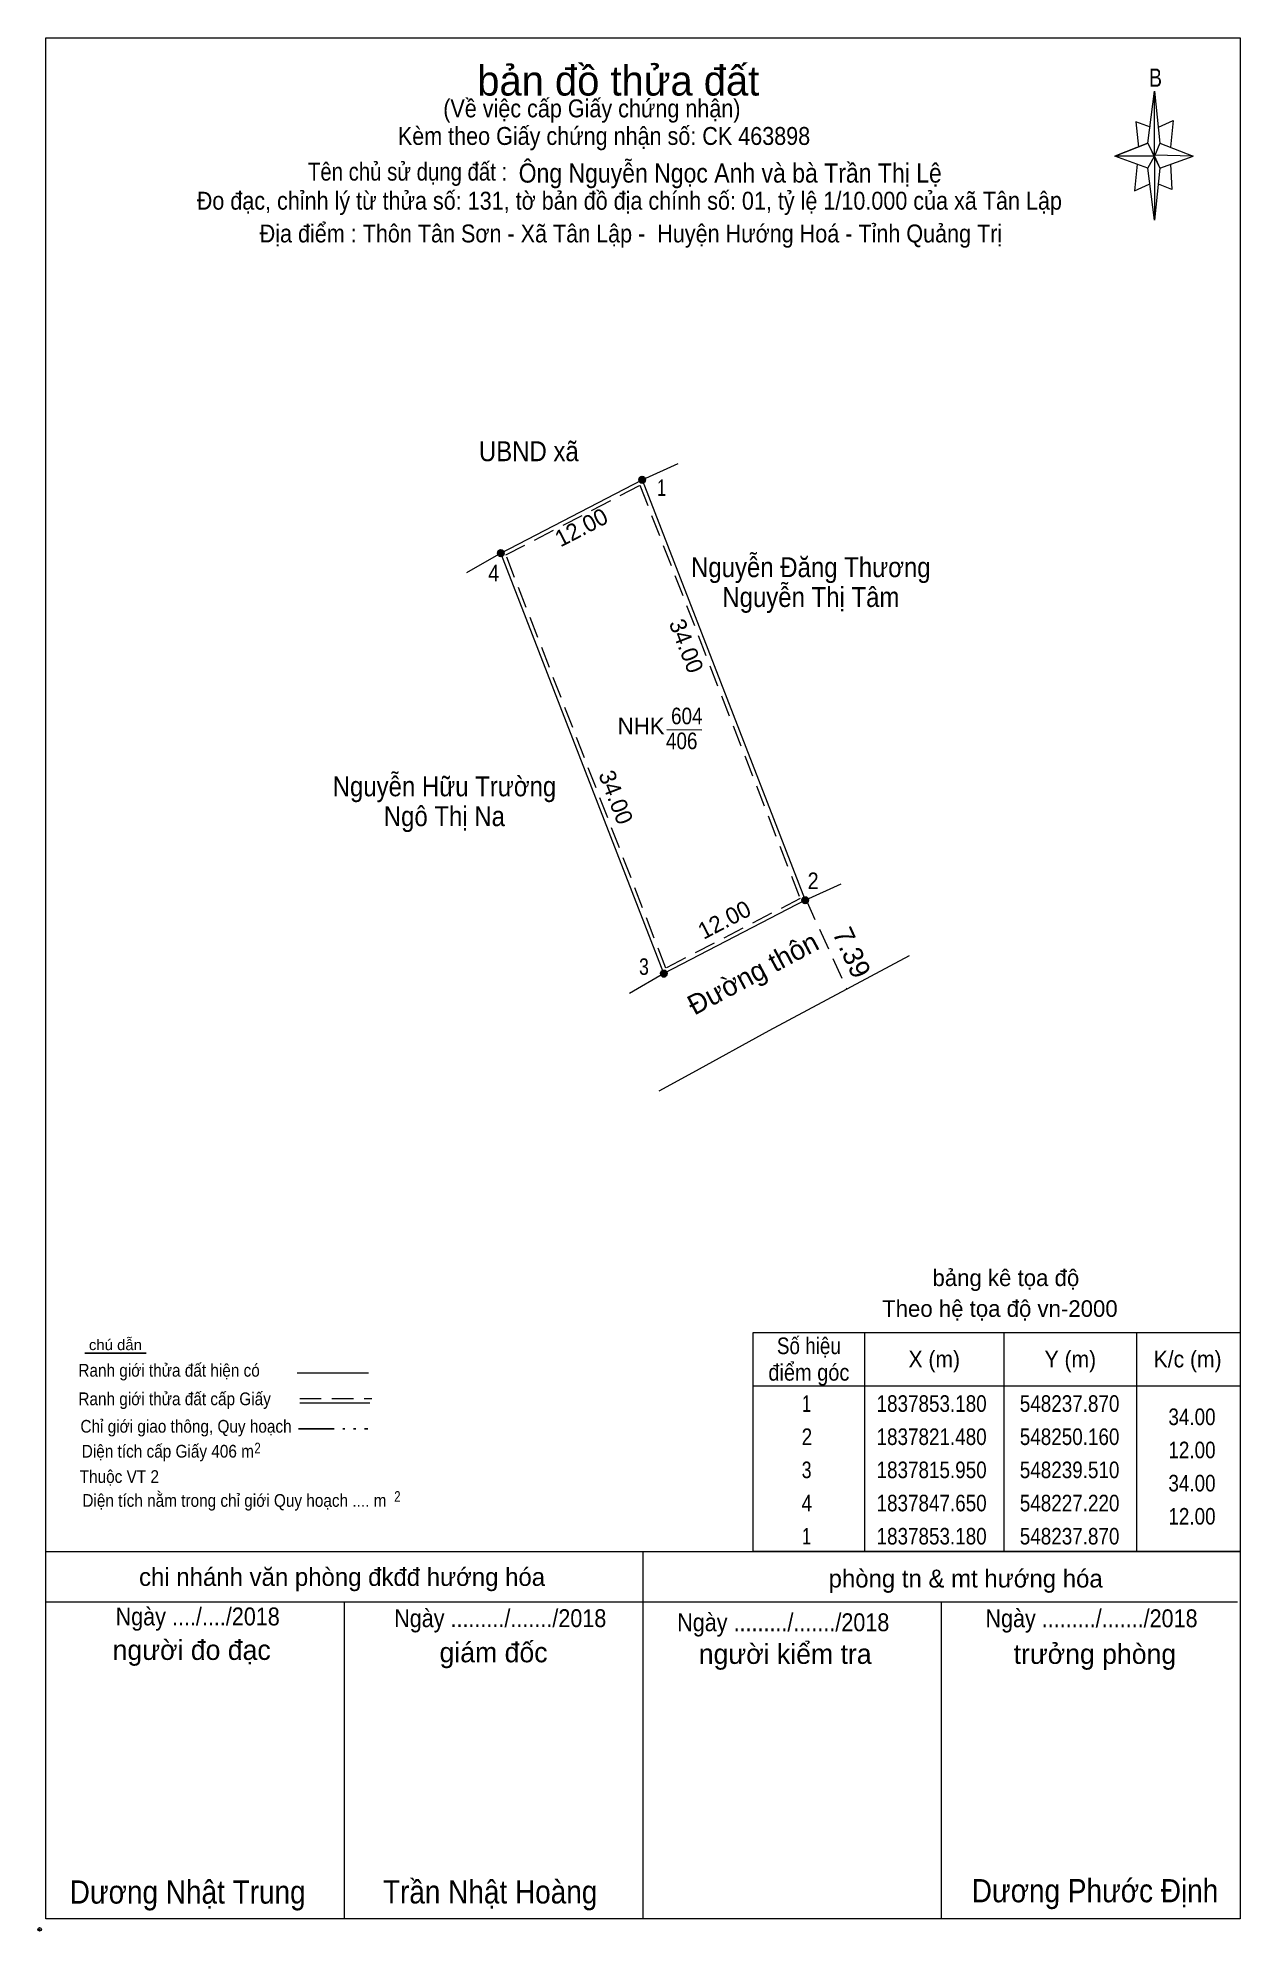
# Model space of a CAD drawing. Header units: metres. Extents: x 548169 to 548817, y 1837776 to 1837921.
# Drawn here: x 548322.6 to 548413.2, y 1837777.9 to 1837920.6 of the extents above; entities that cross this region are included whole.
import ezdxf
from ezdxf.enums import TextEntityAlignment as Align

# ---------------------------------------------------------------- set-up
doc = ezdxf.new("R2010")
doc.units = ezdxf.units.M
doc.header["$LTSCALE"] = 0.54
doc.header["$PDMODE"] = 32
doc.header["$PDSIZE"] = 0.27
doc.linetypes.add('DASH_DOUBLE_DOT', pattern=[9.2, 5, -1.2, 0.3, -1.2, 0.3, -1.2])
doc.linetypes.add('MEDIUM_DASHED', pattern=[4.5, 3, -1.5])
for name, color, linetype, lineweight in [('1', 7, 'Continuous', 13), ('10', 7, 'Continuous', 13), ('11', 7, 'Continuous', 25), ('27', 7, 'Continuous', 13), ('4', 7, 'Continuous', 13), ('63', 7, 'Continuous', 13)]:
    doc.layers.add(name, color=color, linetype=linetype, lineweight=lineweight)
doc.layers.add('36', color=7, linetype='Continuous')
doc.layers.add('9', color=7, linetype='Continuous')

msp = doc.modelspace()

# ---------------------------------------------------------------- texts
at = {"layer": '1', "width": 0.85}
for s, p in [('604', (548371.48, 1837868.91)), ('406', (548371.095, 1837867.03))]:
    msp.add_text(s, height=1.25, dxfattribs=at).set_placement(p, align=Align.CENTER)
at = {"layer": '1'}
msp.add_text('NHK', height=1.25, dxfattribs=at).set_placement((548368.035, 1837868.16), align=Align.CENTER)
at = {"layer": '10'}
for s, rotation, p in [('Đường thôn', 28.039, (548372.05, 1837846.94)), ('7.39', 294.408, (548382.43, 1837853.17))]:
    msp.add_text(s, height=1.5, rotation=rotation, dxfattribs=at).set_placement(p)
at = {"layer": '36', "width": 0.9}
for s, p in [('UBND xã', (548359.575, 1837888.74)), ('Nguyễn Đăng Thương', (548380.825, 1837880)), ('Nguyễn Thị Tâm', (548380.83, 1837877.75)), ('Nguyễn Hữu Trường', (548353.215, 1837863.48)), ('Ngô Thị Na', (548353.21, 1837861.23))]:
    msp.add_text(s, height=1.5, dxfattribs=at).set_placement(p, align=Align.CENTER)
at = {"layer": '4'}
for s, height, p in [('bản đồ thửa đất', 2.25, (548366.315, 1837916.3)), ('bảng kê tọa độ', 1.25, (548395.525, 1837826.56)), ('Theo hệ tọa độ vn-2000', 1.25, (548395.075, 1837824.24)), ('chi nhánh văn phòng đkđđ hướng hóa', 1.35, (548345.5, 1837803.96)), ('phòng tn & mt hướng hóa', 1.35, (548392.495, 1837803.84)), ('người đo đạc', 1.5, (548334.165, 1837798.38)), ('giám đốc', 1.5, (548356.915, 1837798.2)), ('người kiểm tra', 1.5, (548378.895, 1837798.08)), ('trưởng phòng', 1.5, (548402.235, 1837798.08))]:
    msp.add_text(s, height=height, dxfattribs=at).set_placement(p, align=Align.CENTER)
for s, height, width, p in [('B', 1.378, 0.8, (548406.8, 1837916.96)), ('(Về việc cấp Giấy chứng nhận)', 1.35, 0.9, (548364.325, 1837914.66)), ('Kèm theo Giấy chứng nhận số: CK 463898', 1.35, 0.9, (548365.24, 1837912.58)), ('Tên chủ sử dụng đất :', 1.35, 0.85, (548350.435, 1837909.89)), ('Đo đạc, chỉnh lý từ thửa số: 131, tờ bản đồ địa chính số: 01, tỷ lệ 1/10.000 của xã Tân Lập', 1.35, 0.9, (548367.15, 1837907.7)), ('Địa điểm : Thôn Tân Sơn - Xã Tân Lập -  Huyện Hướng Hoá - Tỉnh Quảng Trị ', 1.35, 0.9, (548367.495, 1837905.23)), ('chú dẫn', 0.7999, 1.05, (548328.42, 1837821.73)), ('Ranh giới thửa đất hiện có ', 0.96, 0.9, (548332.625, 1837819.73)), ('Ranh giới thửa đất cấp Giấy', 0.96, 0.9, (548332.88, 1837817.58)), ('Chỉ giới giao thông, Quy hoạch', 0.96, 0.9, (548333.74, 1837815.51)), ('Diện tích cấp Giấy 406 m', 0.96, 0.9, (548332.37, 1837813.63)), ('2', 0.8, 0.8, (548339.13, 1837813.95)), ('Thuộc VT 2', 0.96, 0.9, (548328.715, 1837811.72)), ('Diện tích nằm trong chỉ giới Quy hoạch .... m', 0.96, 0.9, (548337.385, 1837809.92)), ('2', 0.8, 0.8, (548349.67, 1837810.3)), ('Ngày ..../..../2018', 1.35, 0.9, (548334.62, 1837800.98)), ('Ngày ........./......./2018', 1.35, 0.9, (548357.42, 1837800.85)), ('Ngày ........./......./2018', 1.35, 0.9, (548378.75, 1837800.54)), ('Ngày ........./......./2018', 1.35, 0.9, (548401.98, 1837800.84)), ('Dương Nhật Trung', 1.75, 0.9, (548333.865, 1837780.01)), ('Trần Nhật Hoàng', 1.75, 0.9, (548356.66, 1837780.02)), ('Dương Phước Định', 1.75, 0.9, (548402.245, 1837780.11))]:
    msp.add_text(s, height=height, dxfattribs=dict(at, width=width)).set_placement(p, align=Align.CENTER)
at = {"layer": '4', "width": 0.9}
msp.add_text('Ông Nguyễn Ngọc Anh và bà Trần Thị Lệ', height=1.44, dxfattribs=at).set_placement((548358.81, 1837909.74))
at = {"layer": '63'}
for s, rotation, p in [('12.00', 27.441, (548363.817, 1837883.195)), ('34.00', 291.191, (548370.864, 1837874.5909)), ('34.00', 291.191, (548365.554, 1837863.1809)), ('12.00', 27.441, (548374.597, 1837853.615))]:
    msp.add_text(s, height=1.25, rotation=rotation, dxfattribs=at).set_placement(p, align=Align.CENTER)
for s, width, p in [('Số hiệu', 0.85, (548380.68, 1837821.43)), ('X (m)', 0.95, (548390.13, 1837820.43)), ('Y (m)', 0.95, (548400.385, 1837820.43)), ('K/c (m)', 0.95, (548409.225, 1837820.43)), ('điểm góc', 0.9, (548380.68, 1837819.43)), (' 1', 0.75, (548380.33, 1837817.08)), ('1837853.180', 0.85, (548389.93, 1837817.08)), ('548237.870', 0.85, (548400.33, 1837817.08)), (' 2', 0.85, (548380.335, 1837814.58)), ('1837821.480', 0.85, (548389.93, 1837814.58)), ('548250.160', 0.85, (548400.33, 1837814.58)), (' 3', 0.8, (548380.325, 1837812.08)), ('1837815.950', 0.85, (548389.93, 1837812.08)), ('548239.510', 0.85, (548400.33, 1837812.08)), (' 4', 0.85, (548380.33, 1837809.58)), ('1837847.650', 0.85, (548389.93, 1837809.58)), ('548227.220', 0.85, (548400.33, 1837809.58)), (' 1', 0.75, (548380.33, 1837807.08)), ('1837853.180', 0.85, (548389.93, 1837807.08)), ('548237.870', 0.85, (548400.33, 1837807.08))]:
    msp.add_text(s, height=1.25, dxfattribs=dict(at, width=width)).set_placement(p, align=Align.CENTER)
at = {"layer": '63', "width": 0.85}
for s, p in [('34.00', (548411.33, 1837816.08)), ('12.00', (548411.33, 1837813.58)), ('34.00', (548411.33, 1837811.08)), ('12.00', (548411.33, 1837808.58))]:
    msp.add_text(s, height=1.25, dxfattribs=at).set_placement(p, align=Align.RIGHT)
at = {"layer": '9'}
for s, width, p in [('1', 0.75, (548369.575, 1837886.12)), ('4', 0.9, (548356.93, 1837879.69)), ('2', 0.9, (548381, 1837856.49)), ('3', 0.8, (548368.25, 1837850.02))]:
    msp.add_text(s, height=1.241, dxfattribs=dict(at, width=width)).set_placement(p, align=Align.CENTER)

# ---------------------------------------------------------------- hatches: boundary and pattern name
at = {"layer": '11'}
for points in [[(548368.3582, 1837887.34, 1), (548367.8618, 1837887.34, 1)], [(548357.7082, 1837881.81, 1), (548357.2118, 1837881.81, 1)], [(548357.7082, 1837881.81, 1), (548357.2118, 1837881.81, 1)], [(548380.6482, 1837855.64, 1), (548380.1518, 1837855.64, 1)], [(548369.9982, 1837850.11, 1), (548369.5018, 1837850.11, 1)]]:
    msp.add_hatch(color=256, dxfattribs=at).paths.add_polyline_path(points)

# ---------------------------------------------------------------- linework, layer by layer
at = {"layer": '1'}
msp.add_lwpolyline([(548368.11, 1837887.34), (548380.4, 1837855.64), (548369.75, 1837850.11), (548357.46, 1837881.81)], close=True, dxfattribs=at)
at = {"layer": '10', "linetype": 'MEDIUM_DASHED'}
msp.add_line((548380.47, 1837855.67), (548383.53, 1837848.94), dxfattribs=at)
at = {"layer": '10'}
msp.add_line((548377.68, 1837845.83), (548388.27, 1837851.47), dxfattribs=at)
msp.add_lwpolyline([(548357.46, 1837881.81), (548368.11, 1837887.34), (548380.4, 1837855.64), (548369.75, 1837850.11)], close=True, dxfattribs=at)
at = {"layer": '10', "linetype": 'MEDIUM_DASHED'}
msp.add_lwpolyline([(548357.84, 1837881.67), (548367.95, 1837886.92), (548380.02, 1837855.78), (548369.91, 1837850.53)], close=True, dxfattribs=at)
at = {"layer": '10'}
msp.add_lwpolyline([(548369.39, 1837841.27), (548371.93, 1837842.67), (548377.68, 1837845.83)], dxfattribs=at)
at = {"layer": '11'}
for centre in [(548368.11, 1837887.34), (548357.46, 1837881.81), (548357.46, 1837881.81), (548380.4, 1837855.64), (548369.75, 1837850.11)]:
    msp.add_circle(centre, 0.2482, dxfattribs=at)
at = {"layer": '27'}
for p, q in [((548368.11, 1837887.34), (548370.82, 1837888.57)), ((548357.46, 1837881.81), (548354.88, 1837880.32)), ((548380.4, 1837855.64), (548383.11, 1837856.87)), ((548369.75, 1837850.11), (548367.17, 1837848.62))]:
    msp.add_line(p, q, dxfattribs=at)
at = {"layer": '4'}
for p, q in [((548406.23, 1837912.72), (548406.73, 1837916.62)), ((548407.13, 1837912.72), (548409.63, 1837911.72)), ((548406.23, 1837910.82), (548403.73, 1837911.72)), ((548407.93, 1837911.12), (548408.03, 1837909.22)), ((548407.13, 1837910.82), (548406.73, 1837906.92)), ((548408.03, 1837909.22), (548407.03, 1837909.62)), ((548342.11, 1837820.01), (548347.49, 1837820.01)), ((548342.31, 1837817.77), (548347.58, 1837817.77)), ((548323.18, 1837806.55), (548413.18, 1837806.55)), ((548323.18, 1837806.55), (548413.18, 1837806.55)), ((548323.18, 1837806.55), (548413.18, 1837806.55)), ((548368.18, 1837778.85), (548368.18, 1837806.55)), ((548323.18, 1837802.75), (548412.98, 1837802.75)), ((548345.68, 1837778.85), (548345.68, 1837802.75)), ((548390.68, 1837778.85), (548390.68, 1837802.75)), ((548413.18, 1837778.85), (548323.18, 1837778.85))]:
    msp.add_line(p, q, dxfattribs=at)
at = {"layer": '4', "lineweight": 25}
msp.add_line((548330.73, 1837821.5), (548326.11, 1837821.5), dxfattribs=at)
at = {"layer": '4', "linetype": 'MEDIUM_DASHED'}
msp.add_line((548342.31, 1837818.09), (548347.75, 1837818.09), dxfattribs=at)
at = {"layer": '4', "linetype": 'DASH_DOUBLE_DOT', "lineweight": 25}
msp.add_line((548342.21, 1837815.8), (548347.45, 1837815.8), dxfattribs=at)
at = {"layer": '4'}
for points in [[(548323.18, 1837920.65), (548413.18, 1837920.65), (548413.18, 1837778.85), (548323.18, 1837778.85)], [(548406.73, 1837916.62), (548407.13, 1837912.72), (548406.73, 1837911.72)], [(548406.73, 1837911.72), (548403.73, 1837911.72), (548406.23, 1837912.72), (548407.13, 1837910.82), (548409.63, 1837911.72), (548406.73, 1837911.82)], [(548406.73, 1837911.72), (548406.73, 1837906.92), (548406.23, 1837910.82)]]:
    msp.add_lwpolyline(points, close=True, dxfattribs=at)
for points in [[(548406.43, 1837913.92), (548405.33, 1837914.32), (548405.53, 1837912.42)], [(548407.03, 1837913.92), (548408.13, 1837914.42), (548407.93, 1837912.42)], [(548406.73, 1837911.72), (548406.23, 1837912.72), (548403.73, 1837911.72)], [(548405.43, 1837911.12), (548405.23, 1837909.12), (548406.33, 1837909.62)], [(548406.73, 1837911.72), (548407.13, 1837910.82), (548409.63, 1837911.72)]]:
    msp.add_lwpolyline(points, dxfattribs=at)
msp.add_point((548322.71, 1837778.07), dxfattribs=at)
at = {"layer": '63'}
for p, q in [((548369.98, 1837868.52), (548372.62, 1837868.5)), ((548384.88, 1837823.05), (548384.88, 1837806.55)), ((548395.38, 1837823.05), (548395.38, 1837806.55)), ((548405.38, 1837823.05), (548405.38, 1837806.55)), ((548376.48, 1837819.05), (548413.18, 1837819.05))]:
    msp.add_line(p, q, dxfattribs=at)
msp.add_lwpolyline([(548376.48, 1837823.05), (548413.18, 1837823.05), (548413.18, 1837806.55), (548376.48, 1837806.55)], close=True, dxfattribs=at)

msp.set_redraw_order([(e.dxf.handle, doc.entitydb.next_handle()) for e in msp.query("TEXT MTEXT ATTDEF DIMENSION ARC_DIMENSION")])  # texts and dimensions are drawn at this point

doc.saveas('drawing.dxf')
